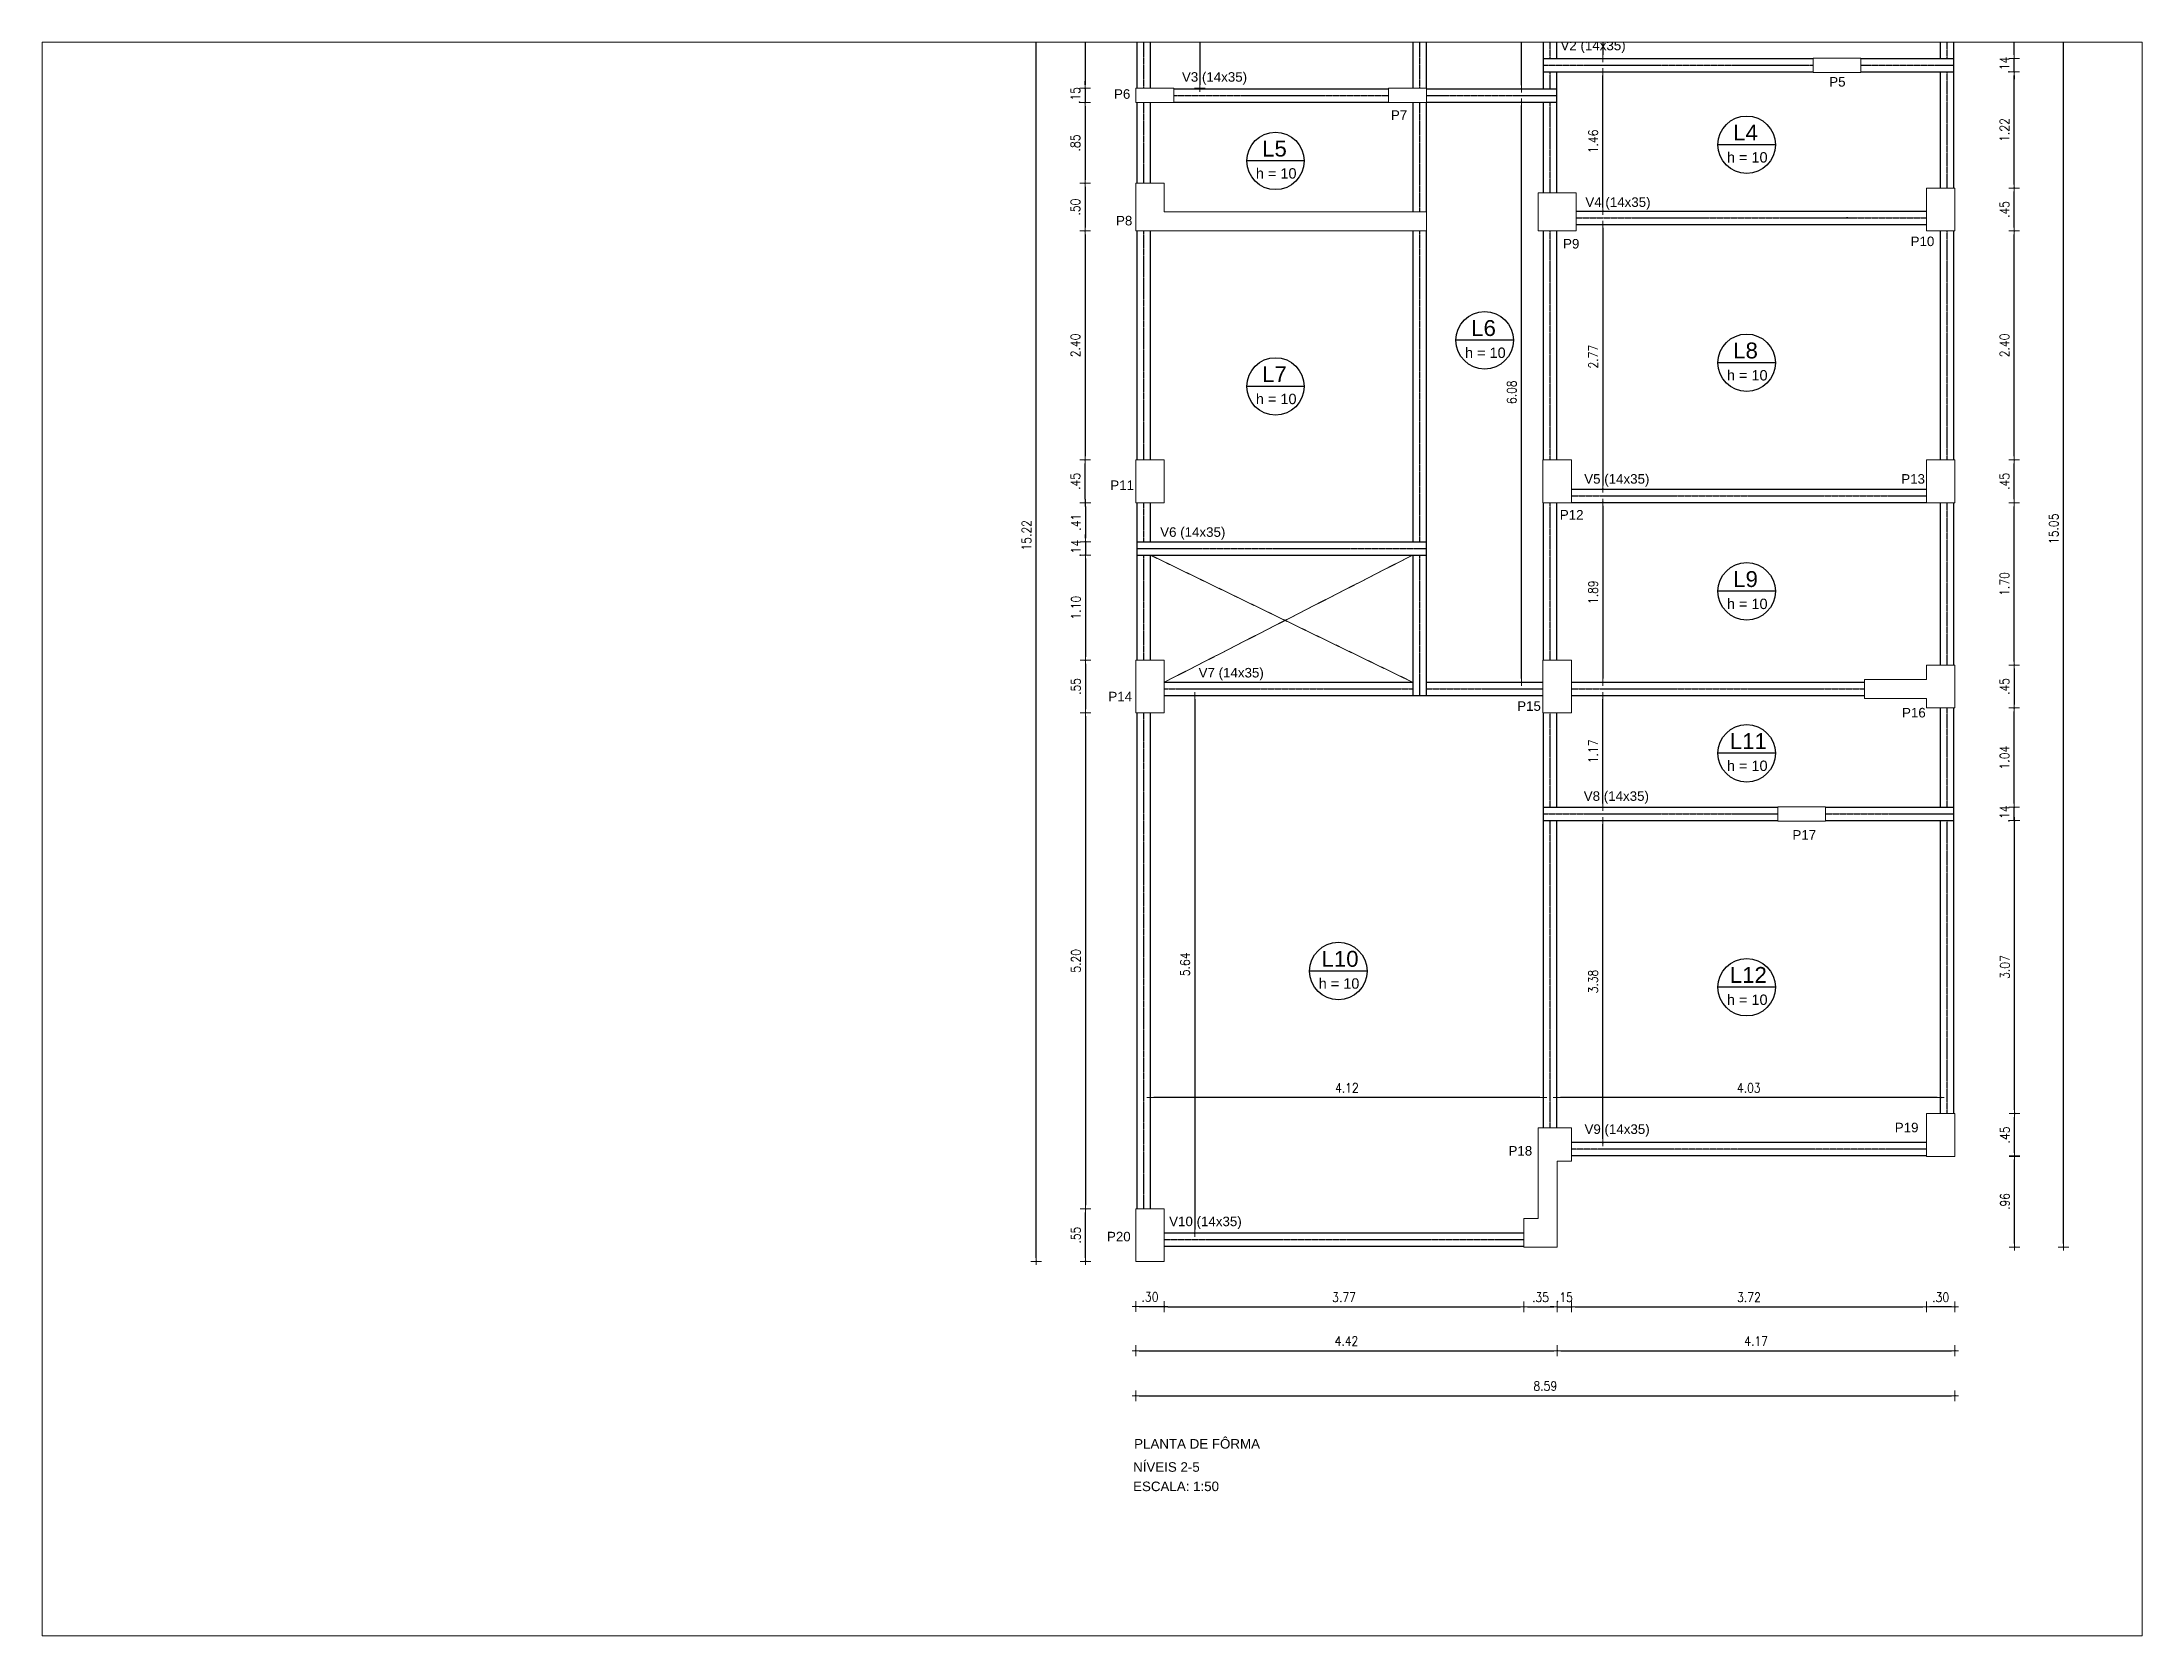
# Paper-space layout 'Layout2' of a CAD drawing. Header units: millimetres. Extents: x 26 to 231, y 20 to 176.
# The model-space entities are those that its viewports show. They can reach past a viewport. Long polylines and large blocks are cut down to what shows.
import ezdxf

# ---------------------------------------------------------------- set-up
doc = ezdxf.new("R2010")
doc.units = ezdxf.units.MM
doc.linetypes.add('HIDDEN2', pattern=[4.7625, 3.175, -1.5875])
doc.linetypes.add('IMPORT-HIDDEN2', pattern=[0.1875, 0.125, -0.0625])
for name, color, linetype, lineweight in [('Cotas', 30, 'Continuous', 5), ('Nuevo_Dibujo & Figuras_Pluma_Nº__113', 7, 'Continuous', 25), ('Nuevo_Dibujo & Figuras_Pluma_Nº__2', 7, 'Continuous', 0), ('TEXTO', 3, 'Continuous', 0)]:
    doc.layers.add(name, color=color, linetype=linetype, lineweight=lineweight)
for name, color, linetype in [('eixo', 8, 'HIDDEN2'), ('LAJE', 1, 'Continuous'), ('Pilares', 2, 'Continuous'), ('quadro', 6, 'Continuous'), ('viga', 4, 'Continuous')]:
    doc.layers.add(name, color=color, linetype=linetype)
doc.styles.get("Standard").update_dxf_attribs({"font": 'arial.ttf'})
doc.styles.add('T-COTA', font='ROMANS.SHX', dxfattribs={"width": 0.85})
doc.dimstyles.new('COTA 1-75', dxfattribs={"dimscale": 0.075, "dimtxt": 1.3, "dimasz": 0.5, "dimexe": 0.18, "dimexo": 0.0625, "dimgap": 0.7, "dimtad": 1, "dimtoh": 1, "dimzin": 4, "dimdsep": 46, "dimtxsty": 'T-COTA', "dimblk1": 'DOT', "dimblk2": 'DOT', "dimsah": 1, "dimcen": 2, "dimse1": 1, "dimse2": 1, "dimclrd": 253, "dimclre": 4, "dimclrt": 30, "dimadec": 0, "dimazin": 2, "dimtfac": 1, "dimtix": 1, "dimtmove": 2, "dimatfit": 2, "dimfxl": 1, "dimtolj": 1, "dimtzin": 0, "dimarcsym": 0})

psp = doc.layouts.new('Layout2')

msp = doc.modelspace()

# ---------------------------------------------------------------- texts
at = {"layer": 'LAJE'}
for s, height, p in [('L4', 0.1664, (3238.45, 1408.021)), ('L5', 0.1664, (3233.511, 1407.853)), ('h = 10 ', 0.1087, (3238.384, 1407.79)), ('h = 10 ', 0.1087, (3233.445, 1407.622)), ('L6', 0.1664, (3235.703, 1405.972)), ('h = 10 ', 0.1087, (3235.638, 1405.742)), ('L8', 0.1664, (3238.45, 1405.737)), ('L7', 0.1664, (3233.511, 1405.489)), ('h = 10 ', 0.1087, (3238.384, 1405.506)), ('h = 10 ', 0.1087, (3233.445, 1405.258)), ('L9', 0.1664, (3238.45, 1403.341)), ('h = 10 ', 0.1087, (3238.384, 1403.11)), ('L11', 0.1664, (3238.415, 1401.643)), ('h = 10 ', 0.1087, (3238.384, 1401.413)), ('L10', 0.1664, (3234.134, 1399.361)), ('h = 10 ', 0.1087, (3234.104, 1399.131)), ('L12', 0.1664, (3238.415, 1399.192)), ('h = 10 ', 0.1087, (3238.384, 1398.961))]:
    msp.add_text(s, height=height, dxfattribs=at).set_placement(p)
at = {"layer": 'TEXTO', "color": 3, "linetype": 'Continuous'}
for s, p in [('V2 (14x35)', (3236.639, 1408.967)), ('V3 (14x35)', (3232.67, 1408.637)), ('P6', (3231.958, 1408.458)), ('P5', (3239.457, 1408.586)), ('P7', (3234.861, 1408.237)), ('V4 (14x35)', (3236.9, 1407.325)), ('P8', (3231.979, 1407.131)), ('P9', (3236.666, 1406.889)), ('P10', (3240.31, 1406.914)), ('V5 (14x35)', (3236.888, 1404.424)), ('P13', (3240.212, 1404.424)), ('P11', (3231.919, 1404.358)), ('P12', (3236.632, 1404.048)), ('V6 (14x35)', (3232.442, 1403.867)), ('V7 (14x35)', (3232.845, 1402.393)), ('P14', (3231.899, 1402.143)), ('P15', (3236.185, 1402.043)), ('P16', (3240.22, 1401.974)), ('V8 (14x35)', (3236.883, 1401.1)), ('P17', (3239.071, 1400.693)), ('V9 (14x35)', (3236.891, 1397.609)), ('P19', (3240.144, 1397.626)), ('P18', (3236.094, 1397.382)), ('V10 (14x35)', (3232.536, 1396.642)), ('P20', (3231.884, 1396.483)), ('PLANTA DE FÔRMA', (3232.169, 1394.311)), ('NÍVEIS 2-5', (3232.158, 1394.068)), ('ESCALA: 1:50', (3232.158, 1393.865))]:
    msp.add_text(s, height=0.1, dxfattribs=at).set_placement(p)

# ---------------------------------------------------------------- blocks, each defined once
blk = doc.blocks.new('DOT')
at = {"color": 0, "linetype": 'ByBlock'}
for q in [(-1, 0), (0, 1.5), (0, -1.5), (1, 0)]:
    blk.add_line((0, 0), q, dxfattribs=at)
at = {"color": 0, "linetype": 'ByBlock', "const_width": 0.25}
blk.add_lwpolyline([(-0.125, 0, 1), (0.125, 0, 1)], format="xyb", close=True, dxfattribs=at)
blk = doc.blocks.new('*D103')
at = {"layer": 'Cotas', "color": 253, "lineweight": -2, "transparency": 16777216}
blk.add_line((3231.655, 1410.721), (3231.655, 1408.606), dxfattribs=at)
at = {"layer": 'Defpoints', "color": 0, "transparency": 16777216}
for p in [(3232.185, 1410.758), (3231.655, 1408.568), (3232.198, 1408.568)]:
    blk.add_point(p, dxfattribs=at)
at = {"layer": 'Cotas', "color": 253, "lineweight": -2, "transparency": 16777216, "xscale": 0.0375, "yscale": 0.0375, "zscale": 0.0375}
for p, rotation in [((3231.655, 1410.758), 90), ((3231.655, 1408.568), 270)]:
    blk.add_blockref('DOT', p, dxfattribs=dict(at, rotation=rotation))
at = {"layer": 'Cotas', "color": 30, "transparency": 16777216, "insert": (3231.553, 1409.663), "char_height": 0.0975, "attachment_point": 5, "rotation": 90, "style": 'T-COTA'}
blk.add_mtext('\\A1;2.19', dxfattribs=at)
blk = doc.blocks.new('_Dot')
at = {"color": 0, "linetype": 'ByBlock', "lineweight": -2}
blk.add_line((-0.5, 0), (-1, 0), dxfattribs=at)
at = {"color": 0, "linetype": 'ByBlock', "const_width": 0.5}
blk.add_lwpolyline([(-0.25, 0, 1), (0.25, 0, 1)], format="xyb", close=True, dxfattribs=at)
blk = doc.blocks.new('*D105')
at = {"layer": 'Cotas', "color": 253, "lineweight": -2, "transparency": 16777216}
blk.add_line((3232.859, 1411.288), (3232.859, 1408.606), dxfattribs=at)
at = {"layer": 'Defpoints', "color": 0, "transparency": 16777216}
for p in [(3232.585, 1411.326), (3232.585, 1408.568), (3232.859, 1408.568)]:
    blk.add_point(p, dxfattribs=at)
at = {"layer": 'Cotas', "color": 253, "lineweight": -2, "transparency": 16777216, "xscale": 0.0375, "yscale": 0.0375, "zscale": 0.0375}
for p, rotation in [((3232.859, 1411.326), 90), ((3232.859, 1408.568), 270)]:
    blk.add_blockref('DOT', p, dxfattribs=dict(at, rotation=rotation))
at = {"layer": 'Cotas', "color": 30, "transparency": 16777216, "insert": (3232.757, 1409.947), "char_height": 0.0975, "attachment_point": 5, "rotation": 90, "style": 'T-COTA'}
blk.add_mtext('\\A1;2.76', dxfattribs=at)
blk = doc.blocks.new('*D106')
at = {"layer": 'Cotas', "color": 253, "lineweight": -2, "transparency": 16777216}
blk.add_line((3232.375, 1409.109), (3235.053, 1409.109), dxfattribs=at)
at = {"layer": 'Defpoints', "color": 0, "transparency": 16777216}
for p in [(3235.09, 1409.109), (3232.338, 1408.568), (3235.09, 1408.568)]:
    blk.add_point(p, dxfattribs=at)
at = {"layer": 'Cotas', "color": 253, "lineweight": -2, "transparency": 16777216, "xscale": 0.0375, "yscale": 0.0375, "zscale": 0.0375, "rotation": 180}
blk.add_blockref('DOT', (3232.338, 1409.109), dxfattribs=at)
at = {"layer": 'Cotas', "color": 253, "lineweight": -2, "transparency": 16777216, "xscale": 0.0375, "yscale": 0.0375, "zscale": 0.0375}
blk.add_blockref('DOT', (3235.09, 1409.109), dxfattribs=at)
at = {"layer": 'Cotas', "color": 30, "transparency": 16777216, "insert": (3233.714, 1409.21), "char_height": 0.0975, "attachment_point": 5, "style": 'T-COTA'}
blk.add_mtext('\\A1;2.75', dxfattribs=at)
blk = doc.blocks.new('*D107')
at = {"layer": 'Cotas', "color": 253, "lineweight": -2, "transparency": 16777216}
for p, q in [((3231.655, 1408.606), (3231.655, 1408.643)), ((3231.655, 1408.568), (3231.655, 1408.418)), ((3231.655, 1408.381), (3231.655, 1408.343))]:
    blk.add_line(p, q, dxfattribs=at)
at = {"layer": 'Defpoints', "color": 0, "transparency": 16777216}
for p in [(3232.185, 1408.568), (3231.655, 1408.418), (3232.185, 1408.418)]:
    blk.add_point(p, dxfattribs=at)
at = {"layer": 'Cotas', "color": 253, "lineweight": -2, "transparency": 16777216, "xscale": 0.0375, "yscale": 0.0375, "zscale": 0.0375}
for p, rotation in [((3231.655, 1408.568), 270), ((3231.655, 1408.418), 90)]:
    blk.add_blockref('DOT', p, dxfattribs=dict(at, rotation=rotation))
at = {"layer": 'Cotas', "color": 30, "transparency": 16777216, "insert": (3231.553, 1408.493), "char_height": 0.0975, "attachment_point": 5, "rotation": 90, "style": 'T-COTA'}
blk.add_mtext('\\A1;.15', dxfattribs=at)
blk = doc.blocks.new('*D108')
at = {"layer": 'Cotas', "color": 253, "lineweight": -2, "transparency": 16777216}
blk.add_line((3231.655, 1408.381), (3231.655, 1407.61), dxfattribs=at)
at = {"layer": 'Defpoints', "color": 0, "transparency": 16777216}
for p in [(3232.185, 1408.418), (3231.655, 1407.573), (3232.185, 1407.573)]:
    blk.add_point(p, dxfattribs=at)
at = {"layer": 'Cotas', "color": 253, "lineweight": -2, "transparency": 16777216, "xscale": 0.0375, "yscale": 0.0375, "zscale": 0.0375}
for p, rotation in [((3231.655, 1408.418), 90), ((3231.655, 1407.573), 270)]:
    blk.add_blockref('DOT', p, dxfattribs=dict(at, rotation=rotation))
at = {"layer": 'Cotas', "color": 30, "transparency": 16777216, "insert": (3231.553, 1407.995), "char_height": 0.0975, "attachment_point": 5, "rotation": 90, "style": 'T-COTA'}
blk.add_mtext('\\A1;.85', dxfattribs=at)
blk = doc.blocks.new('*D109')
at = {"layer": 'Cotas', "color": 253, "lineweight": -2, "transparency": 16777216}
blk.add_line((3231.655, 1407.535), (3231.655, 1407.11), dxfattribs=at)
at = {"layer": 'Defpoints', "color": 0, "transparency": 16777216}
for p in [(3232.185, 1407.573), (3231.655, 1407.073), (3232.185, 1407.073)]:
    blk.add_point(p, dxfattribs=at)
at = {"layer": 'Cotas', "color": 253, "lineweight": -2, "transparency": 16777216, "xscale": 0.0375, "yscale": 0.0375, "zscale": 0.0375}
for p, rotation in [((3231.655, 1407.573), 90), ((3231.655, 1407.073), 270)]:
    blk.add_blockref('DOT', p, dxfattribs=dict(at, rotation=rotation))
at = {"layer": 'Cotas', "color": 30, "transparency": 16777216, "insert": (3231.553, 1407.323), "char_height": 0.0975, "attachment_point": 5, "rotation": 90, "style": 'T-COTA'}
blk.add_mtext('\\A1;.50', dxfattribs=at)
blk = doc.blocks.new('*D110')
at = {"layer": 'Cotas', "color": 253, "lineweight": -2, "transparency": 16777216}
blk.add_line((3231.655, 1407.035), (3231.655, 1404.711), dxfattribs=at)
at = {"layer": 'Defpoints', "color": 0, "transparency": 16777216}
for p in [(3232.19, 1407.073), (3231.655, 1404.673), (3232.19, 1404.673)]:
    blk.add_point(p, dxfattribs=at)
at = {"layer": 'Cotas', "color": 253, "lineweight": -2, "transparency": 16777216, "xscale": 0.0375, "yscale": 0.0375, "zscale": 0.0375}
for p, rotation in [((3231.655, 1407.073), 90), ((3231.655, 1404.673), 270)]:
    blk.add_blockref('DOT', p, dxfattribs=dict(at, rotation=rotation))
at = {"layer": 'Cotas', "color": 30, "transparency": 16777216, "insert": (3231.553, 1405.873), "char_height": 0.0975, "attachment_point": 5, "rotation": 90, "style": 'T-COTA'}
blk.add_mtext('\\A1;2.40', dxfattribs=at)
blk = doc.blocks.new('*D111')
at = {"layer": 'Cotas', "color": 253, "lineweight": -2, "transparency": 16777216}
blk.add_line((3231.655, 1404.261), (3231.655, 1404.636), dxfattribs=at)
at = {"layer": 'Defpoints', "color": 0, "transparency": 16777216}
for p in [(3231.655, 1404.673), (3232.185, 1404.673), (3232.185, 1404.223)]:
    blk.add_point(p, dxfattribs=at)
at = {"layer": 'Cotas', "color": 253, "lineweight": -2, "transparency": 16777216, "xscale": 0.0375, "yscale": 0.0375, "zscale": 0.0375}
for p, rotation in [((3231.655, 1404.673), 90), ((3231.655, 1404.223), 270)]:
    blk.add_blockref('DOT', p, dxfattribs=dict(at, rotation=rotation))
at = {"layer": 'Cotas', "color": 30, "transparency": 16777216, "insert": (3231.553, 1404.448), "char_height": 0.0975, "attachment_point": 5, "rotation": 90, "style": 'T-COTA'}
blk.add_mtext('\\A1;.45', dxfattribs=at)
blk = doc.blocks.new('*D112')
at = {"layer": 'Cotas', "color": 253, "lineweight": -2, "transparency": 16777216}
blk.add_line((3231.659, 1404.186), (3231.659, 1403.854), dxfattribs=at)
at = {"layer": 'Defpoints', "color": 0, "transparency": 16777216}
for p in [(3232.185, 1404.223), (3231.659, 1403.816), (3232.198, 1403.816)]:
    blk.add_point(p, dxfattribs=at)
at = {"layer": 'Cotas', "color": 253, "lineweight": -2, "transparency": 16777216, "xscale": 0.0375, "yscale": 0.0375, "zscale": 0.0375}
for p, rotation in [((3231.659, 1404.223), 90), ((3231.659, 1403.816), 270)]:
    blk.add_blockref('DOT', p, dxfattribs=dict(at, rotation=rotation))
at = {"layer": 'Cotas', "color": 30, "transparency": 16777216, "insert": (3231.558, 1404.02), "char_height": 0.0975, "attachment_point": 5, "rotation": 90, "style": 'T-COTA'}
blk.add_mtext('\\A1;.41', dxfattribs=at)
blk = doc.blocks.new('*D113')
at = {"layer": 'Cotas', "color": 253, "lineweight": -2, "transparency": 16777216}
for p, q in [((3231.659, 1403.854), (3231.659, 1403.891)), ((3231.659, 1403.816), (3231.659, 1403.676)), ((3231.659, 1403.639), (3231.659, 1403.601))]:
    blk.add_line(p, q, dxfattribs=at)
at = {"layer": 'Defpoints', "color": 0, "transparency": 16777216}
for p in [(3231.659, 1403.676), (3232.198, 1403.816), (3232.198, 1403.676)]:
    blk.add_point(p, dxfattribs=at)
at = {"layer": 'Cotas', "color": 253, "lineweight": -2, "transparency": 16777216, "xscale": 0.0375, "yscale": 0.0375, "zscale": 0.0375}
for p, rotation in [((3231.659, 1403.816), 270), ((3231.659, 1403.676), 90)]:
    blk.add_blockref('DOT', p, dxfattribs=dict(at, rotation=rotation))
at = {"layer": 'Cotas', "color": 30, "transparency": 16777216, "insert": (3231.558, 1403.746), "char_height": 0.0975, "attachment_point": 5, "rotation": 90, "style": 'T-COTA'}
blk.add_mtext('\\A1;.14', dxfattribs=at)
blk = doc.blocks.new('*D114')
at = {"layer": 'Cotas', "color": 253, "lineweight": -2, "transparency": 16777216}
blk.add_line((3231.659, 1403.639), (3231.659, 1402.611), dxfattribs=at)
at = {"layer": 'Defpoints', "color": 0, "transparency": 16777216}
for p in [(3232.198, 1403.676), (3231.659, 1402.573), (3232.185, 1402.573)]:
    blk.add_point(p, dxfattribs=at)
at = {"layer": 'Cotas', "color": 253, "lineweight": -2, "transparency": 16777216, "xscale": 0.0375, "yscale": 0.0375, "zscale": 0.0375}
for p, rotation in [((3231.659, 1403.676), 90), ((3231.659, 1402.573), 270)]:
    blk.add_blockref('DOT', p, dxfattribs=dict(at, rotation=rotation))
at = {"layer": 'Cotas', "color": 30, "transparency": 16777216, "insert": (3231.558, 1403.125), "char_height": 0.0975, "attachment_point": 5, "rotation": 90, "style": 'T-COTA'}
blk.add_mtext('\\A1;1.10', dxfattribs=at)
blk = doc.blocks.new('*D115')
at = {"layer": 'Cotas', "color": 253, "lineweight": -2, "transparency": 16777216}
blk.add_line((3231.659, 1402.536), (3231.659, 1402.061), dxfattribs=at)
at = {"layer": 'Defpoints', "color": 0, "transparency": 16777216}
for p in [(3232.19, 1402.573), (3231.659, 1402.023), (3232.19, 1402.023)]:
    blk.add_point(p, dxfattribs=at)
at = {"layer": 'Cotas', "color": 253, "lineweight": -2, "transparency": 16777216, "xscale": 0.0375, "yscale": 0.0375, "zscale": 0.0375}
for p, rotation in [((3231.659, 1402.573), 90), ((3231.659, 1402.023), 270)]:
    blk.add_blockref('DOT', p, dxfattribs=dict(at, rotation=rotation))
at = {"layer": 'Cotas', "color": 30, "transparency": 16777216, "insert": (3231.558, 1402.298), "char_height": 0.0975, "attachment_point": 5, "rotation": 90, "style": 'T-COTA'}
blk.add_mtext('\\A1;.55', dxfattribs=at)
blk = doc.blocks.new('*D116')
at = {"layer": 'Cotas', "color": 253, "lineweight": -2, "transparency": 16777216}
blk.add_line((3231.659, 1401.986), (3231.659, 1396.861), dxfattribs=at)
at = {"layer": 'Defpoints', "color": 0, "transparency": 16777216}
for p in [(3232.185, 1402.023), (3231.659, 1396.823), (3232.185, 1396.823)]:
    blk.add_point(p, dxfattribs=at)
at = {"layer": 'Cotas', "color": 253, "lineweight": -2, "transparency": 16777216, "xscale": 0.0375, "yscale": 0.0375, "zscale": 0.0375}
for p, rotation in [((3231.659, 1402.023), 90), ((3231.659, 1396.823), 270)]:
    blk.add_blockref('DOT', p, dxfattribs=dict(at, rotation=rotation))
at = {"layer": 'Cotas', "color": 30, "transparency": 16777216, "insert": (3231.558, 1399.423), "char_height": 0.0975, "attachment_point": 5, "rotation": 90, "style": 'T-COTA'}
blk.add_mtext('\\A1;5.20', dxfattribs=at)
blk = doc.blocks.new('*D117')
at = {"layer": 'Cotas', "color": 253, "lineweight": -2, "transparency": 16777216}
blk.add_line((3231.659, 1396.311), (3231.659, 1396.786), dxfattribs=at)
at = {"layer": 'Defpoints', "color": 0, "transparency": 16777216}
for p in [(3231.659, 1396.823), (3232.185, 1396.823), (3232.185, 1396.273)]:
    blk.add_point(p, dxfattribs=at)
at = {"layer": 'Cotas', "color": 253, "lineweight": -2, "transparency": 16777216, "xscale": 0.0375, "yscale": 0.0375, "zscale": 0.0375}
for p, rotation in [((3231.659, 1396.823), 90), ((3231.659, 1396.273), 270)]:
    blk.add_blockref('DOT', p, dxfattribs=dict(at, rotation=rotation))
at = {"layer": 'Cotas', "color": 30, "transparency": 16777216, "insert": (3231.558, 1396.548), "char_height": 0.0975, "attachment_point": 5, "rotation": 90, "style": 'T-COTA'}
blk.add_mtext('\\A1;.55', dxfattribs=at)
blk = doc.blocks.new('*D118')
at = {"layer": 'Cotas', "color": 253, "lineweight": -2, "transparency": 16777216}
blk.add_line((3231.142, 1396.311), (3231.142, 1411.456), dxfattribs=at)
at = {"layer": 'Defpoints', "color": 0, "transparency": 16777216}
for p in [(3231.142, 1411.493), (3232.185, 1411.493), (3232.185, 1396.273)]:
    blk.add_point(p, dxfattribs=at)
at = {"layer": 'Cotas', "color": 253, "lineweight": -2, "transparency": 16777216, "xscale": 0.0375, "yscale": 0.0375, "zscale": 0.0375}
for p, rotation in [((3231.142, 1411.493), 90), ((3231.142, 1396.273), 270)]:
    blk.add_blockref('DOT', p, dxfattribs=dict(at, rotation=rotation))
at = {"layer": 'Cotas', "color": 30, "transparency": 16777216, "insert": (3231.04, 1403.883), "char_height": 0.0975, "attachment_point": 5, "rotation": 90, "style": 'T-COTA'}
blk.add_mtext('\\A1;15.22', dxfattribs=at)
blk = doc.blocks.new('*D119')
at = {"layer": 'Cotas', "color": 253, "lineweight": -2, "transparency": 16777216}
blk.add_line((3232.223, 1395.8), (3232.448, 1395.8), dxfattribs=at)
at = {"layer": 'Defpoints', "color": 0, "transparency": 16777216}
for p in [(3232.185, 1396.273), (3232.485, 1396.273), (3232.485, 1395.8)]:
    blk.add_point(p, dxfattribs=at)
at = {"layer": 'Cotas', "color": 253, "lineweight": -2, "transparency": 16777216, "xscale": 0.0375, "yscale": 0.0375, "zscale": 0.0375, "rotation": 180}
blk.add_blockref('DOT', (3232.185, 1395.8), dxfattribs=at)
at = {"layer": 'Cotas', "color": 253, "lineweight": -2, "transparency": 16777216, "xscale": 0.0375, "yscale": 0.0375, "zscale": 0.0375}
blk.add_blockref('DOT', (3232.485, 1395.8), dxfattribs=at)
at = {"layer": 'Cotas', "color": 30, "transparency": 16777216, "insert": (3232.335, 1395.901), "char_height": 0.0975, "attachment_point": 5, "style": 'T-COTA'}
blk.add_mtext('\\A1;.30', dxfattribs=at)
blk = doc.blocks.new('*D120')
at = {"layer": 'Cotas', "color": 253, "lineweight": -2, "transparency": 16777216}
blk.add_line((3232.523, 1395.796), (3236.218, 1395.796), dxfattribs=at)
at = {"layer": 'Defpoints', "color": 0, "transparency": 16777216}
for p in [(3232.485, 1396.428), (3236.255, 1396.428), (3236.255, 1395.796)]:
    blk.add_point(p, dxfattribs=at)
at = {"layer": 'Cotas', "color": 253, "lineweight": -2, "transparency": 16777216, "xscale": 0.0375, "yscale": 0.0375, "zscale": 0.0375, "rotation": 180}
blk.add_blockref('DOT', (3232.485, 1395.796), dxfattribs=at)
at = {"layer": 'Cotas', "color": 253, "lineweight": -2, "transparency": 16777216, "xscale": 0.0375, "yscale": 0.0375, "zscale": 0.0375}
blk.add_blockref('DOT', (3236.255, 1395.796), dxfattribs=at)
at = {"layer": 'Cotas', "color": 30, "transparency": 16777216, "insert": (3234.37, 1395.897), "char_height": 0.0975, "attachment_point": 5, "style": 'T-COTA'}
blk.add_mtext('\\A1;3.77', dxfattribs=at)
blk = doc.blocks.new('*D121')
at = {"layer": 'Cotas', "color": 253, "lineweight": -2, "transparency": 16777216}
blk.add_line((3236.293, 1395.796), (3236.568, 1395.796), dxfattribs=at)
at = {"layer": 'Defpoints', "color": 0, "transparency": 16777216}
for p in [(3236.255, 1396.428), (3236.605, 1396.423), (3236.605, 1395.796)]:
    blk.add_point(p, dxfattribs=at)
at = {"layer": 'Cotas', "color": 253, "lineweight": -2, "transparency": 16777216, "xscale": 0.0375, "yscale": 0.0375, "zscale": 0.0375, "rotation": 180}
blk.add_blockref('DOT', (3236.255, 1395.796), dxfattribs=at)
at = {"layer": 'Cotas', "color": 253, "lineweight": -2, "transparency": 16777216, "xscale": 0.0375, "yscale": 0.0375, "zscale": 0.0375}
blk.add_blockref('DOT', (3236.605, 1395.796), dxfattribs=at)
at = {"layer": 'Cotas', "color": 30, "transparency": 16777216, "insert": (3236.43, 1395.897), "char_height": 0.0975, "attachment_point": 5, "style": 'T-COTA'}
blk.add_mtext('\\A1;.35', dxfattribs=at)
blk = doc.blocks.new('*D122')
at = {"layer": 'Cotas', "color": 253, "lineweight": -2, "transparency": 16777216}
blk.add_line((3232.223, 1395.337), (3236.568, 1395.337), dxfattribs=at)
at = {"layer": 'Defpoints', "color": 0, "transparency": 16777216}
for p in [(3236.605, 1396.423), (3232.185, 1396.273), (3236.605, 1395.337)]:
    blk.add_point(p, dxfattribs=at)
at = {"layer": 'Cotas', "color": 253, "lineweight": -2, "transparency": 16777216, "xscale": 0.0375, "yscale": 0.0375, "zscale": 0.0375, "rotation": 180}
blk.add_blockref('DOT', (3232.185, 1395.337), dxfattribs=at)
at = {"layer": 'Cotas', "color": 253, "lineweight": -2, "transparency": 16777216, "xscale": 0.0375, "yscale": 0.0375, "zscale": 0.0375}
blk.add_blockref('DOT', (3236.605, 1395.337), dxfattribs=at)
at = {"layer": 'Cotas', "color": 30, "transparency": 16777216, "insert": (3234.395, 1395.438), "char_height": 0.0975, "attachment_point": 5, "style": 'T-COTA'}
blk.add_mtext('\\A1;4.42', dxfattribs=at)
blk = doc.blocks.new('*D123')
at = {"layer": 'Cotas', "color": 253, "lineweight": -2, "transparency": 16777216}
for p, q in [((3236.568, 1395.796), (3236.53, 1395.796)), ((3236.605, 1395.796), (3236.755, 1395.796)), ((3236.793, 1395.796), (3236.83, 1395.796))]:
    blk.add_line(p, q, dxfattribs=at)
at = {"layer": 'Defpoints', "color": 0, "transparency": 16777216}
for p in [(3236.605, 1397.323), (3236.755, 1397.323), (3236.755, 1395.796)]:
    blk.add_point(p, dxfattribs=at)
at = {"layer": 'Cotas', "color": 253, "lineweight": -2, "transparency": 16777216, "xscale": 0.0375, "yscale": 0.0375, "zscale": 0.0375}
blk.add_blockref('DOT', (3236.605, 1395.796), dxfattribs=at)
at = {"layer": 'Cotas', "color": 253, "lineweight": -2, "transparency": 16777216, "xscale": 0.0375, "yscale": 0.0375, "zscale": 0.0375, "rotation": 180}
blk.add_blockref('DOT', (3236.755, 1395.796), dxfattribs=at)
at = {"layer": 'Cotas', "color": 30, "transparency": 16777216, "insert": (3236.68, 1395.897), "char_height": 0.0975, "attachment_point": 5, "style": 'T-COTA'}
blk.add_mtext('\\A1;.15', dxfattribs=at)
blk = doc.blocks.new('*D124')
at = {"layer": 'Cotas', "color": 253, "lineweight": -2, "transparency": 16777216}
blk.add_line((3236.793, 1395.796), (3240.438, 1395.796), dxfattribs=at)
at = {"layer": 'Defpoints', "color": 0, "transparency": 16777216}
for p in [(3236.755, 1397.378), (3240.475, 1397.373), (3240.475, 1395.796)]:
    blk.add_point(p, dxfattribs=at)
at = {"layer": 'Cotas', "color": 253, "lineweight": -2, "transparency": 16777216, "xscale": 0.0375, "yscale": 0.0375, "zscale": 0.0375, "rotation": 180}
blk.add_blockref('DOT', (3236.755, 1395.796), dxfattribs=at)
at = {"layer": 'Cotas', "color": 253, "lineweight": -2, "transparency": 16777216, "xscale": 0.0375, "yscale": 0.0375, "zscale": 0.0375}
blk.add_blockref('DOT', (3240.475, 1395.796), dxfattribs=at)
at = {"layer": 'Cotas', "color": 30, "transparency": 16777216, "insert": (3238.615, 1395.897), "char_height": 0.0975, "attachment_point": 5, "style": 'T-COTA'}
blk.add_mtext('\\A1;3.72', dxfattribs=at)
blk = doc.blocks.new('*D125')
at = {"layer": 'Cotas', "color": 253, "lineweight": -2, "transparency": 16777216}
blk.add_line((3240.738, 1395.796), (3240.513, 1395.796), dxfattribs=at)
at = {"layer": 'Defpoints', "color": 0, "transparency": 16777216}
for p in [(3240.475, 1397.378), (3240.775, 1397.373), (3240.475, 1395.796)]:
    blk.add_point(p, dxfattribs=at)
at = {"layer": 'Cotas', "color": 253, "lineweight": -2, "transparency": 16777216, "xscale": 0.0375, "yscale": 0.0375, "zscale": 0.0375, "rotation": 180}
blk.add_blockref('DOT', (3240.475, 1395.796), dxfattribs=at)
at = {"layer": 'Cotas', "color": 253, "lineweight": -2, "transparency": 16777216, "xscale": 0.0375, "yscale": 0.0375, "zscale": 0.0375}
blk.add_blockref('DOT', (3240.775, 1395.796), dxfattribs=at)
at = {"layer": 'Cotas', "color": 30, "transparency": 16777216, "insert": (3240.625, 1395.897), "char_height": 0.0975, "attachment_point": 5, "style": 'T-COTA'}
blk.add_mtext('\\A1;.30', dxfattribs=at)
blk = doc.blocks.new('*D126')
at = {"layer": 'Cotas', "color": 253, "lineweight": -2, "transparency": 16777216}
blk.add_line((3236.643, 1395.337), (3240.738, 1395.337), dxfattribs=at)
at = {"layer": 'Defpoints', "color": 0, "transparency": 16777216}
for p in [(3236.605, 1397.323), (3240.775, 1397.373), (3240.775, 1395.337)]:
    blk.add_point(p, dxfattribs=at)
at = {"layer": 'Cotas', "color": 253, "lineweight": -2, "transparency": 16777216, "xscale": 0.0375, "yscale": 0.0375, "zscale": 0.0375, "rotation": 180}
blk.add_blockref('DOT', (3236.605, 1395.337), dxfattribs=at)
at = {"layer": 'Cotas', "color": 253, "lineweight": -2, "transparency": 16777216, "xscale": 0.0375, "yscale": 0.0375, "zscale": 0.0375}
blk.add_blockref('DOT', (3240.775, 1395.337), dxfattribs=at)
at = {"layer": 'Cotas', "color": 30, "transparency": 16777216, "insert": (3238.69, 1395.438), "char_height": 0.0975, "attachment_point": 5, "style": 'T-COTA'}
blk.add_mtext('\\A1;4.17', dxfattribs=at)
blk = doc.blocks.new('*D127')
at = {"layer": 'Cotas', "color": 253, "lineweight": -2, "transparency": 16777216}
blk.add_line((3232.223, 1394.865), (3240.738, 1394.865), dxfattribs=at)
at = {"layer": 'Defpoints', "color": 0, "transparency": 16777216}
for p in [(3240.775, 1397.373), (3232.185, 1396.273), (3240.775, 1394.865)]:
    blk.add_point(p, dxfattribs=at)
at = {"layer": 'Cotas', "color": 253, "lineweight": -2, "transparency": 16777216, "xscale": 0.0375, "yscale": 0.0375, "zscale": 0.0375, "rotation": 180}
blk.add_blockref('DOT', (3232.185, 1394.865), dxfattribs=at)
at = {"layer": 'Cotas', "color": 253, "lineweight": -2, "transparency": 16777216, "xscale": 0.0375, "yscale": 0.0375, "zscale": 0.0375}
blk.add_blockref('DOT', (3240.775, 1394.865), dxfattribs=at)
at = {"layer": 'Cotas', "color": 30, "transparency": 16777216, "insert": (3236.48, 1394.967), "char_height": 0.0975, "attachment_point": 5, "style": 'T-COTA'}
blk.add_mtext('\\A1;8.59', dxfattribs=at)
blk = doc.blocks.new('*D128')
at = {"layer": 'Cotas', "color": 253, "lineweight": -2, "transparency": 16777216}
blk.add_line((3241.4, 1396.461), (3241.4, 1397.341), dxfattribs=at)
at = {"layer": 'Defpoints', "color": 0, "transparency": 16777216}
for p in [(3236.755, 1397.378), (3241.4, 1397.378), (3236.605, 1396.423)]:
    blk.add_point(p, dxfattribs=at)
at = {"layer": 'Cotas', "color": 253, "lineweight": -2, "transparency": 16777216, "xscale": 0.0375, "yscale": 0.0375, "zscale": 0.0375}
for p, rotation in [((3241.4, 1397.378), 90), ((3241.4, 1396.423), 270)]:
    blk.add_blockref('DOT', p, dxfattribs=dict(at, rotation=rotation))
at = {"layer": 'Cotas', "color": 30, "transparency": 16777216, "insert": (3241.299, 1396.901), "char_height": 0.0975, "attachment_point": 5, "rotation": 90, "style": 'T-COTA'}
blk.add_mtext('\\A1;.96', dxfattribs=at)
blk = doc.blocks.new('*D129')
at = {"layer": 'Cotas', "color": 253, "lineweight": -2, "transparency": 16777216}
blk.add_line((3241.4, 1397.411), (3241.4, 1397.786), dxfattribs=at)
at = {"layer": 'Defpoints', "color": 0, "transparency": 16777216}
for p in [(3240.763, 1397.823), (3241.4, 1397.823), (3240.775, 1397.373)]:
    blk.add_point(p, dxfattribs=at)
at = {"layer": 'Cotas', "color": 253, "lineweight": -2, "transparency": 16777216, "xscale": 0.0375, "yscale": 0.0375, "zscale": 0.0375}
for p, rotation in [((3241.4, 1397.823), 90), ((3241.4, 1397.373), 270)]:
    blk.add_blockref('DOT', p, dxfattribs=dict(at, rotation=rotation))
at = {"layer": 'Cotas', "color": 30, "transparency": 16777216, "insert": (3241.299, 1397.598), "char_height": 0.0975, "attachment_point": 5, "rotation": 90, "style": 'T-COTA'}
blk.add_mtext('\\A1;.45', dxfattribs=at)
blk = doc.blocks.new('*D130')
at = {"layer": 'Cotas', "color": 253, "lineweight": -2, "transparency": 16777216}
blk.add_line((3241.4, 1397.861), (3241.4, 1400.856), dxfattribs=at)
at = {"layer": 'Defpoints', "color": 0, "transparency": 16777216}
for p in [(3240.623, 1400.893), (3241.4, 1400.893), (3240.775, 1397.823)]:
    blk.add_point(p, dxfattribs=at)
at = {"layer": 'Cotas', "color": 253, "lineweight": -2, "transparency": 16777216, "xscale": 0.0375, "yscale": 0.0375, "zscale": 0.0375}
for p, rotation in [((3241.4, 1400.893), 90), ((3241.4, 1397.823), 270)]:
    blk.add_blockref('DOT', p, dxfattribs=dict(at, rotation=rotation))
at = {"layer": 'Cotas', "color": 30, "transparency": 16777216, "insert": (3241.299, 1399.358), "char_height": 0.0975, "attachment_point": 5, "rotation": 90, "style": 'T-COTA'}
blk.add_mtext('\\A1;3.07', dxfattribs=at)
blk = doc.blocks.new('*D131')
at = {"layer": 'Cotas', "color": 253, "lineweight": -2, "transparency": 16777216}
for p, q in [((3241.396, 1401.071), (3241.396, 1401.108)), ((3241.396, 1400.893), (3241.396, 1401.033)), ((3241.396, 1400.856), (3241.396, 1400.818))]:
    blk.add_line(p, q, dxfattribs=at)
at = {"layer": 'Defpoints', "color": 0, "transparency": 16777216}
for p in [(3240.763, 1401.033), (3241.396, 1401.033), (3240.763, 1400.893)]:
    blk.add_point(p, dxfattribs=at)
at = {"layer": 'Cotas', "color": 253, "lineweight": -2, "transparency": 16777216, "xscale": 0.0375, "yscale": 0.0375, "zscale": 0.0375}
for p, rotation in [((3241.396, 1401.033), 270), ((3241.396, 1400.893), 90)]:
    blk.add_blockref('DOT', p, dxfattribs=dict(at, rotation=rotation))
at = {"layer": 'Cotas', "color": 30, "transparency": 16777216, "insert": (3241.295, 1400.963), "char_height": 0.0975, "attachment_point": 5, "rotation": 90, "style": 'T-COTA'}
blk.add_mtext('\\A1;.14', dxfattribs=at)
blk = doc.blocks.new('*D132')
at = {"layer": 'Cotas', "color": 253, "lineweight": -2, "transparency": 16777216}
blk.add_line((3241.396, 1401.071), (3241.396, 1402.036), dxfattribs=at)
at = {"layer": 'Defpoints', "color": 0, "transparency": 16777216}
for p in [(3240.775, 1402.073), (3241.396, 1402.073), (3240.763, 1401.033)]:
    blk.add_point(p, dxfattribs=at)
at = {"layer": 'Cotas', "color": 253, "lineweight": -2, "transparency": 16777216, "xscale": 0.0375, "yscale": 0.0375, "zscale": 0.0375}
for p, rotation in [((3241.396, 1402.073), 90), ((3241.396, 1401.033), 270)]:
    blk.add_blockref('DOT', p, dxfattribs=dict(at, rotation=rotation))
at = {"layer": 'Cotas', "color": 30, "transparency": 16777216, "insert": (3241.295, 1401.553), "char_height": 0.0975, "attachment_point": 5, "rotation": 90, "style": 'T-COTA'}
blk.add_mtext('\\A1;1.04', dxfattribs=at)
blk = doc.blocks.new('*D133')
at = {"layer": 'Cotas', "color": 253, "lineweight": -2, "transparency": 16777216}
blk.add_line((3241.396, 1402.486), (3241.396, 1402.111), dxfattribs=at)
at = {"layer": 'Defpoints', "color": 0, "transparency": 16777216}
for p in [(3240.775, 1402.523), (3240.775, 1402.073), (3241.396, 1402.073)]:
    blk.add_point(p, dxfattribs=at)
at = {"layer": 'Cotas', "color": 253, "lineweight": -2, "transparency": 16777216, "xscale": 0.0375, "yscale": 0.0375, "zscale": 0.0375}
for p, rotation in [((3241.396, 1402.523), 90), ((3241.396, 1402.073), 270)]:
    blk.add_blockref('DOT', p, dxfattribs=dict(at, rotation=rotation))
at = {"layer": 'Cotas', "color": 30, "transparency": 16777216, "insert": (3241.294, 1402.298), "char_height": 0.0975, "attachment_point": 5, "rotation": 90, "style": 'T-COTA'}
blk.add_mtext('\\A1;.45', dxfattribs=at)
blk = doc.blocks.new('*D134')
at = {"layer": 'Cotas', "color": 253, "lineweight": -2, "transparency": 16777216}
blk.add_line((3241.396, 1402.561), (3241.396, 1404.186), dxfattribs=at)
at = {"layer": 'Defpoints', "color": 0, "transparency": 16777216}
for p in [(3240.763, 1404.223), (3241.396, 1404.223), (3240.763, 1402.523)]:
    blk.add_point(p, dxfattribs=at)
at = {"layer": 'Cotas', "color": 253, "lineweight": -2, "transparency": 16777216, "xscale": 0.0375, "yscale": 0.0375, "zscale": 0.0375}
for p, rotation in [((3241.396, 1404.223), 90), ((3241.396, 1402.523), 270)]:
    blk.add_blockref('DOT', p, dxfattribs=dict(at, rotation=rotation))
at = {"layer": 'Cotas', "color": 30, "transparency": 16777216, "insert": (3241.294, 1403.373), "char_height": 0.0975, "attachment_point": 5, "rotation": 90, "style": 'T-COTA'}
blk.add_mtext('\\A1;1.70', dxfattribs=at)
blk = doc.blocks.new('*D135')
at = {"layer": 'Cotas', "color": 253, "lineweight": -2, "transparency": 16777216}
blk.add_line((3241.396, 1404.261), (3241.396, 1404.636), dxfattribs=at)
at = {"layer": 'Defpoints', "color": 0, "transparency": 16777216}
for p in [(3240.775, 1404.673), (3241.396, 1404.673), (3240.775, 1404.223)]:
    blk.add_point(p, dxfattribs=at)
at = {"layer": 'Cotas', "color": 253, "lineweight": -2, "transparency": 16777216, "xscale": 0.0375, "yscale": 0.0375, "zscale": 0.0375}
for p, rotation in [((3241.396, 1404.673), 90), ((3241.396, 1404.223), 270)]:
    blk.add_blockref('DOT', p, dxfattribs=dict(at, rotation=rotation))
at = {"layer": 'Cotas', "color": 30, "transparency": 16777216, "insert": (3241.294, 1404.448), "char_height": 0.0975, "attachment_point": 5, "rotation": 90, "style": 'T-COTA'}
blk.add_mtext('\\A1;.45', dxfattribs=at)
blk = doc.blocks.new('*D136')
at = {"layer": 'Cotas', "color": 253, "lineweight": -2, "transparency": 16777216}
blk.add_line((3241.396, 1404.711), (3241.396, 1407.035), dxfattribs=at)
at = {"layer": 'Defpoints', "color": 0, "transparency": 16777216}
for p in [(3240.775, 1407.073), (3241.396, 1407.073), (3240.693, 1404.673)]:
    blk.add_point(p, dxfattribs=at)
at = {"layer": 'Cotas', "color": 253, "lineweight": -2, "transparency": 16777216, "xscale": 0.0375, "yscale": 0.0375, "zscale": 0.0375}
for p, rotation in [((3241.396, 1407.073), 90), ((3241.396, 1404.673), 270)]:
    blk.add_blockref('DOT', p, dxfattribs=dict(at, rotation=rotation))
at = {"layer": 'Cotas', "color": 30, "transparency": 16777216, "insert": (3241.294, 1405.873), "char_height": 0.0975, "attachment_point": 5, "rotation": 90, "style": 'T-COTA'}
blk.add_mtext('\\A1;2.40', dxfattribs=at)
blk = doc.blocks.new('*D137')
at = {"layer": 'Cotas', "color": 253, "lineweight": -2, "transparency": 16777216}
blk.add_line((3241.396, 1407.11), (3241.396, 1407.485), dxfattribs=at)
at = {"layer": 'Defpoints', "color": 0, "transparency": 16777216}
for p in [(3240.763, 1407.523), (3241.396, 1407.523), (3240.775, 1407.073)]:
    blk.add_point(p, dxfattribs=at)
at = {"layer": 'Cotas', "color": 253, "lineweight": -2, "transparency": 16777216, "xscale": 0.0375, "yscale": 0.0375, "zscale": 0.0375}
for p, rotation in [((3241.396, 1407.523), 90), ((3241.396, 1407.073), 270)]:
    blk.add_blockref('DOT', p, dxfattribs=dict(at, rotation=rotation))
at = {"layer": 'Cotas', "color": 30, "transparency": 16777216, "insert": (3241.294, 1407.298), "char_height": 0.0975, "attachment_point": 5, "rotation": 90, "style": 'T-COTA'}
blk.add_mtext('\\A1;.45', dxfattribs=at)
blk = doc.blocks.new('*D138')
at = {"layer": 'Cotas', "color": 253, "lineweight": -2, "transparency": 16777216}
blk.add_line((3241.396, 1407.56), (3241.396, 1408.703), dxfattribs=at)
at = {"layer": 'Defpoints', "color": 0, "transparency": 16777216}
for p in [(3240.763, 1408.74), (3241.396, 1408.74), (3240.763, 1407.523)]:
    blk.add_point(p, dxfattribs=at)
at = {"layer": 'Cotas', "color": 253, "lineweight": -2, "transparency": 16777216, "xscale": 0.0375, "yscale": 0.0375, "zscale": 0.0375}
for p, rotation in [((3241.396, 1408.74), 90), ((3241.396, 1407.523), 270)]:
    blk.add_blockref('DOT', p, dxfattribs=dict(at, rotation=rotation))
at = {"layer": 'Cotas', "color": 30, "transparency": 16777216, "insert": (3241.294, 1408.131), "char_height": 0.0975, "attachment_point": 5, "rotation": 90, "style": 'T-COTA'}
blk.add_mtext('\\A1;1.22', dxfattribs=at)
blk = doc.blocks.new('*D139')
at = {"layer": 'Cotas', "color": 253, "lineweight": -2, "transparency": 16777216}
for p, q in [((3241.396, 1408.918), (3241.396, 1408.955)), ((3241.396, 1408.74), (3241.396, 1408.88)), ((3241.396, 1408.703), (3241.396, 1408.665))]:
    blk.add_line(p, q, dxfattribs=at)
at = {"layer": 'Defpoints', "color": 0, "transparency": 16777216}
for p in [(3240.763, 1408.88), (3240.763, 1408.74), (3241.396, 1408.88)]:
    blk.add_point(p, dxfattribs=at)
at = {"layer": 'Cotas', "color": 253, "lineweight": -2, "transparency": 16777216, "xscale": 0.0375, "yscale": 0.0375, "zscale": 0.0375}
for p, rotation in [((3241.396, 1408.88), 270), ((3241.396, 1408.74), 90)]:
    blk.add_blockref('DOT', p, dxfattribs=dict(at, rotation=rotation))
at = {"layer": 'Cotas', "color": 30, "transparency": 16777216, "insert": (3241.294, 1408.81), "char_height": 0.0975, "attachment_point": 5, "rotation": 90, "style": 'T-COTA'}
blk.add_mtext('\\A1;.14', dxfattribs=at)
blk = doc.blocks.new('*D140')
at = {"layer": 'Cotas', "color": 253, "lineweight": -2, "transparency": 16777216}
blk.add_line((3241.396, 1408.918), (3241.396, 1410.721), dxfattribs=at)
at = {"layer": 'Defpoints', "color": 0, "transparency": 16777216}
for p in [(3240.763, 1410.758), (3241.396, 1410.758), (3240.763, 1408.88)]:
    blk.add_point(p, dxfattribs=at)
at = {"layer": 'Cotas', "color": 253, "lineweight": -2, "transparency": 16777216, "xscale": 0.0375, "yscale": 0.0375, "zscale": 0.0375}
for p, rotation in [((3241.396, 1410.758), 90), ((3241.396, 1408.88), 270)]:
    blk.add_blockref('DOT', p, dxfattribs=dict(at, rotation=rotation))
at = {"layer": 'Cotas', "color": 30, "transparency": 16777216, "insert": (3241.294, 1409.819), "char_height": 0.0975, "attachment_point": 5, "rotation": 90, "style": 'T-COTA'}
blk.add_mtext('\\A1;1.88', dxfattribs=at)
blk = doc.blocks.new('*D142')
at = {"layer": 'Cotas', "color": 253, "lineweight": -2, "transparency": 16777216}
blk.add_line((3241.912, 1396.461), (3241.912, 1411.441), dxfattribs=at)
at = {"layer": 'Defpoints', "color": 0, "transparency": 16777216}
for p in [(3240.775, 1411.478), (3241.912, 1411.478), (3236.605, 1396.423)]:
    blk.add_point(p, dxfattribs=at)
at = {"layer": 'Cotas', "color": 253, "lineweight": -2, "transparency": 16777216, "xscale": 0.0375, "yscale": 0.0375, "zscale": 0.0375}
for p, rotation in [((3241.912, 1411.478), 90), ((3241.912, 1396.423), 270)]:
    blk.add_blockref('DOT', p, dxfattribs=dict(at, rotation=rotation))
at = {"layer": 'Cotas', "color": 30, "transparency": 16777216, "insert": (3241.811, 1403.951), "char_height": 0.0975, "attachment_point": 5, "rotation": 90, "style": 'T-COTA'}
blk.add_mtext('\\A1;15.05', dxfattribs=at)
blk = doc.blocks.new('*D144')
at = {"layer": 'Cotas', "color": 253, "lineweight": -2, "transparency": 16777216}
blk.add_line((3239.826, 1409.109), (3240.585, 1409.109), dxfattribs=at)
at = {"layer": 'Defpoints', "color": 0, "transparency": 16777216}
for p in [(3240.623, 1409.109), (3239.788, 1408.88), (3240.623, 1408.88)]:
    blk.add_point(p, dxfattribs=at)
at = {"layer": 'Cotas', "color": 253, "lineweight": -2, "transparency": 16777216, "xscale": 0.0375, "yscale": 0.0375, "zscale": 0.0375, "rotation": 180}
blk.add_blockref('DOT', (3239.788, 1409.109), dxfattribs=at)
at = {"layer": 'Cotas', "color": 253, "lineweight": -2, "transparency": 16777216, "xscale": 0.0375, "yscale": 0.0375, "zscale": 0.0375}
blk.add_blockref('DOT', (3240.623, 1409.109), dxfattribs=at)
at = {"layer": 'Cotas', "color": 30, "transparency": 16777216, "insert": (3240.206, 1409.21), "char_height": 0.0975, "attachment_point": 5, "style": 'T-COTA'}
blk.add_mtext('\\A1;.83', dxfattribs=at)
blk = doc.blocks.new('*D145')
at = {"layer": 'Cotas', "color": 253, "lineweight": -2, "transparency": 16777216}
blk.add_line((3239.751, 1409.109), (3239.326, 1409.109), dxfattribs=at)
at = {"layer": 'Defpoints', "color": 0, "transparency": 16777216}
for p in [(3239.288, 1409.109), (3239.288, 1408.885), (3239.788, 1408.885)]:
    blk.add_point(p, dxfattribs=at)
at = {"layer": 'Cotas', "color": 253, "lineweight": -2, "transparency": 16777216, "xscale": 0.0375, "yscale": 0.0375, "zscale": 0.0375, "rotation": 180}
blk.add_blockref('DOT', (3239.288, 1409.109), dxfattribs=at)
at = {"layer": 'Cotas', "color": 253, "lineweight": -2, "transparency": 16777216, "xscale": 0.0375, "yscale": 0.0375, "zscale": 0.0375}
blk.add_blockref('DOT', (3239.788, 1409.109), dxfattribs=at)
at = {"layer": 'Cotas', "color": 30, "transparency": 16777216, "insert": (3239.538, 1409.21), "char_height": 0.0975, "attachment_point": 5, "style": 'T-COTA'}
blk.add_mtext('\\A1;.50', dxfattribs=at)
blk = doc.blocks.new('*D146')
at = {"layer": 'Cotas', "color": 253, "lineweight": -2, "transparency": 16777216}
blk.add_line((3239.251, 1409.109), (3236.638, 1409.109), dxfattribs=at)
at = {"layer": 'Defpoints', "color": 0, "transparency": 16777216}
for p in [(3236.6, 1409.109), (3236.6, 1408.88), (3239.288, 1408.885)]:
    blk.add_point(p, dxfattribs=at)
at = {"layer": 'Cotas', "color": 253, "lineweight": -2, "transparency": 16777216, "xscale": 0.0375, "yscale": 0.0375, "zscale": 0.0375, "rotation": 180}
blk.add_blockref('DOT', (3236.6, 1409.109), dxfattribs=at)
at = {"layer": 'Cotas', "color": 253, "lineweight": -2, "transparency": 16777216, "xscale": 0.0375, "yscale": 0.0375, "zscale": 0.0375}
blk.add_blockref('DOT', (3239.288, 1409.109), dxfattribs=at)
at = {"layer": 'Cotas', "color": 30, "transparency": 16777216, "insert": (3237.944, 1409.21), "char_height": 0.0975, "attachment_point": 5, "style": 'T-COTA'}
blk.add_mtext('\\A1;2.69', dxfattribs=at)
blk = doc.blocks.new('*D147')
at = {"layer": 'Cotas', "color": 253, "lineweight": -2, "transparency": 16777216}
blk.add_line((3240.585, 1409.334), (3236.638, 1409.334), dxfattribs=at)
at = {"layer": 'Defpoints', "color": 0, "transparency": 16777216}
for p in [(3236.6, 1409.334), (3236.6, 1408.88), (3240.623, 1408.88)]:
    blk.add_point(p, dxfattribs=at)
at = {"layer": 'Cotas', "color": 253, "lineweight": -2, "transparency": 16777216, "xscale": 0.0375, "yscale": 0.0375, "zscale": 0.0375, "rotation": 180}
blk.add_blockref('DOT', (3236.6, 1409.334), dxfattribs=at)
at = {"layer": 'Cotas', "color": 253, "lineweight": -2, "transparency": 16777216, "xscale": 0.0375, "yscale": 0.0375, "zscale": 0.0375}
blk.add_blockref('DOT', (3240.623, 1409.334), dxfattribs=at)
at = {"layer": 'Cotas', "color": 30, "transparency": 16777216, "insert": (3238.612, 1409.435), "char_height": 0.0975, "attachment_point": 5, "style": 'T-COTA'}
blk.add_mtext('\\A1;4.02', dxfattribs=at)
blk = doc.blocks.new('*D148')
at = {"layer": 'Cotas', "color": 253, "lineweight": -2, "transparency": 16777216}
blk.add_line((3237.083, 1411.291), (3237.083, 1408.918), dxfattribs=at)
at = {"layer": 'Defpoints', "color": 0, "transparency": 16777216}
for p in [(3236.78, 1411.328), (3236.53, 1408.88), (3237.083, 1408.88)]:
    blk.add_point(p, dxfattribs=at)
at = {"layer": 'Cotas', "color": 253, "lineweight": -2, "transparency": 16777216, "xscale": 0.0375, "yscale": 0.0375, "zscale": 0.0375}
for p, rotation in [((3237.083, 1411.328), 90), ((3237.083, 1408.88), 270)]:
    blk.add_blockref('DOT', p, dxfattribs=dict(at, rotation=rotation))
at = {"layer": 'Cotas', "color": 30, "transparency": 16777216, "insert": (3236.982, 1410.104), "char_height": 0.0975, "attachment_point": 5, "rotation": 90, "style": 'T-COTA'}
blk.add_mtext('\\A1;2.45', dxfattribs=at)
blk = doc.blocks.new('*D149')
at = {"layer": 'Cotas', "color": 253, "lineweight": -2, "transparency": 16777216}
blk.add_line((3237.083, 1407.319), (3237.083, 1408.703), dxfattribs=at)
at = {"layer": 'Defpoints', "color": 0, "transparency": 16777216}
for p in [(3236.6, 1408.74), (3237.083, 1408.74), (3236.805, 1407.281)]:
    blk.add_point(p, dxfattribs=at)
at = {"layer": 'Cotas', "color": 253, "lineweight": -2, "transparency": 16777216, "xscale": 0.0375, "yscale": 0.0375, "zscale": 0.0375}
for p, rotation in [((3237.083, 1408.74), 90), ((3237.083, 1407.281), 270)]:
    blk.add_blockref('DOT', p, dxfattribs=dict(at, rotation=rotation))
at = {"layer": 'Cotas', "color": 30, "transparency": 16777216, "insert": (3236.982, 1408.011), "char_height": 0.0975, "attachment_point": 5, "rotation": 90, "style": 'T-COTA'}
blk.add_mtext('\\A1;1.46', dxfattribs=at)
blk = doc.blocks.new('*D150')
at = {"layer": 'Cotas', "color": 253, "lineweight": -2, "transparency": 16777216}
blk.add_line((3237.083, 1407.104), (3237.083, 1404.406), dxfattribs=at)
at = {"layer": 'Defpoints', "color": 0, "transparency": 16777216}
for p in [(3236.805, 1407.141), (3236.755, 1404.368), (3237.083, 1404.368)]:
    blk.add_point(p, dxfattribs=at)
at = {"layer": 'Cotas', "color": 253, "lineweight": -2, "transparency": 16777216, "xscale": 0.0375, "yscale": 0.0375, "zscale": 0.0375}
for p, rotation in [((3237.083, 1407.141), 90), ((3237.083, 1404.368), 270)]:
    blk.add_blockref('DOT', p, dxfattribs=dict(at, rotation=rotation))
at = {"layer": 'Cotas', "color": 30, "transparency": 16777216, "insert": (3236.982, 1405.755), "char_height": 0.0975, "attachment_point": 5, "rotation": 90, "style": 'T-COTA'}
blk.add_mtext('\\A1;2.77', dxfattribs=at)
blk = doc.blocks.new('*D151')
at = {"layer": 'Cotas', "color": 253, "lineweight": -2, "transparency": 16777216}
blk.add_line((3237.083, 1404.191), (3237.083, 1402.381), dxfattribs=at)
at = {"layer": 'Defpoints', "color": 0, "transparency": 16777216}
for p in [(3236.755, 1404.228), (3236.755, 1402.343), (3237.083, 1402.343)]:
    blk.add_point(p, dxfattribs=at)
at = {"layer": 'Cotas', "color": 253, "lineweight": -2, "transparency": 16777216, "xscale": 0.0375, "yscale": 0.0375, "zscale": 0.0375}
for p, rotation in [((3237.083, 1404.228), 90), ((3237.083, 1402.343), 270)]:
    blk.add_blockref('DOT', p, dxfattribs=dict(at, rotation=rotation))
at = {"layer": 'Cotas', "color": 30, "transparency": 16777216, "insert": (3236.982, 1403.286), "char_height": 0.0975, "attachment_point": 5, "rotation": 90, "style": 'T-COTA'}
blk.add_mtext('\\A1;1.89', dxfattribs=at)
blk = doc.blocks.new('*D152')
at = {"layer": 'Cotas', "color": 253, "lineweight": -2, "transparency": 16777216}
blk.add_line((3237.083, 1401.071), (3237.083, 1402.166), dxfattribs=at)
at = {"layer": 'Defpoints', "color": 0, "transparency": 16777216}
for p in [(3236.755, 1402.203), (3237.083, 1402.203), (3236.6, 1401.033)]:
    blk.add_point(p, dxfattribs=at)
at = {"layer": 'Cotas', "color": 253, "lineweight": -2, "transparency": 16777216, "xscale": 0.0375, "yscale": 0.0375, "zscale": 0.0375}
for p, rotation in [((3237.083, 1402.203), 90), ((3237.083, 1401.033), 270)]:
    blk.add_blockref('DOT', p, dxfattribs=dict(at, rotation=rotation))
at = {"layer": 'Cotas', "color": 30, "transparency": 16777216, "insert": (3236.982, 1401.618), "char_height": 0.0975, "attachment_point": 5, "rotation": 90, "style": 'T-COTA'}
blk.add_mtext('\\A1;1.17', dxfattribs=at)
blk = doc.blocks.new('*D153')
at = {"layer": 'Cotas', "color": 253, "lineweight": -2, "transparency": 16777216}
blk.add_line((3237.083, 1397.556), (3237.083, 1400.856), dxfattribs=at)
at = {"layer": 'Defpoints', "color": 0, "transparency": 16777216}
for p in [(3236.6, 1400.893), (3237.083, 1400.893), (3236.755, 1397.518)]:
    blk.add_point(p, dxfattribs=at)
at = {"layer": 'Cotas', "color": 253, "lineweight": -2, "transparency": 16777216, "xscale": 0.0375, "yscale": 0.0375, "zscale": 0.0375}
for p, rotation in [((3237.083, 1400.893), 90), ((3237.083, 1397.518), 270)]:
    blk.add_blockref('DOT', p, dxfattribs=dict(at, rotation=rotation))
at = {"layer": 'Cotas', "color": 30, "transparency": 16777216, "insert": (3236.982, 1399.206), "char_height": 0.0975, "attachment_point": 5, "rotation": 90, "style": 'T-COTA'}
blk.add_mtext('\\A1;3.38', dxfattribs=at)
blk = doc.blocks.new('*D154')
at = {"layer": 'Cotas', "color": 253, "lineweight": -2, "transparency": 16777216}
blk.add_line((3240.588, 1397.99), (3236.638, 1397.99), dxfattribs=at)
at = {"layer": 'Defpoints', "color": 0, "transparency": 16777216}
for p in [(3236.6, 1397.99), (3240.625, 1397.823), (3236.6, 1397.673)]:
    blk.add_point(p, dxfattribs=at)
at = {"layer": 'Cotas', "color": 253, "lineweight": -2, "transparency": 16777216, "xscale": 0.0375, "yscale": 0.0375, "zscale": 0.0375, "rotation": 180}
blk.add_blockref('DOT', (3236.6, 1397.99), dxfattribs=at)
at = {"layer": 'Cotas', "color": 253, "lineweight": -2, "transparency": 16777216, "xscale": 0.0375, "yscale": 0.0375, "zscale": 0.0375}
blk.add_blockref('DOT', (3240.625, 1397.99), dxfattribs=at)
at = {"layer": 'Cotas', "color": 30, "transparency": 16777216, "insert": (3238.613, 1398.091), "char_height": 0.0975, "attachment_point": 5, "style": 'T-COTA'}
blk.add_mtext('\\A1;4.03', dxfattribs=at)
blk = doc.blocks.new('*D155')
at = {"layer": 'Cotas', "color": 253, "lineweight": -2, "transparency": 16777216}
blk.add_line((3236.229, 1402.381), (3236.229, 1408.386), dxfattribs=at)
at = {"layer": 'Defpoints', "color": 0, "transparency": 16777216}
for p in [(3236.229, 1408.423), (3236.46, 1408.423), (3236.455, 1402.343)]:
    blk.add_point(p, dxfattribs=at)
at = {"layer": 'Cotas', "color": 253, "lineweight": -2, "transparency": 16777216, "xscale": 0.0375, "yscale": 0.0375, "zscale": 0.0375}
for p, rotation in [((3236.229, 1408.423), 90), ((3236.229, 1402.343), 270)]:
    blk.add_blockref('DOT', p, dxfattribs=dict(at, rotation=rotation))
at = {"layer": 'Cotas', "color": 30, "transparency": 16777216, "insert": (3236.128, 1405.383), "char_height": 0.0975, "attachment_point": 5, "rotation": 90, "style": 'T-COTA'}
blk.add_mtext('\\A1;6.08', dxfattribs=at)
blk = doc.blocks.new('*D156')
at = {"layer": 'Cotas', "color": 253, "lineweight": -2, "transparency": 16777216}
blk.add_line((3236.229, 1408.601), (3236.229, 1411.288), dxfattribs=at)
at = {"layer": 'Defpoints', "color": 0, "transparency": 16777216}
for p in [(3236.229, 1411.326), (3236.43, 1411.326), (3236.46, 1408.563)]:
    blk.add_point(p, dxfattribs=at)
at = {"layer": 'Cotas', "color": 253, "lineweight": -2, "transparency": 16777216, "xscale": 0.0375, "yscale": 0.0375, "zscale": 0.0375}
for p, rotation in [((3236.229, 1411.326), 90), ((3236.229, 1408.563), 270)]:
    blk.add_blockref('DOT', p, dxfattribs=dict(at, rotation=rotation))
at = {"layer": 'Cotas', "color": 30, "transparency": 16777216, "insert": (3236.128, 1409.944), "char_height": 0.0975, "attachment_point": 5, "rotation": 90, "style": 'T-COTA'}
blk.add_mtext('\\A1;2.76', dxfattribs=at)
blk = doc.blocks.new('*D157')
at = {"layer": 'Cotas', "color": 253, "lineweight": -2, "transparency": 16777216}
blk.add_line((3236.423, 1409.109), (3235.268, 1409.109), dxfattribs=at)
at = {"layer": 'Defpoints', "color": 0, "transparency": 16777216}
for p in [(3235.23, 1409.109), (3235.23, 1408.568), (3236.46, 1408.563)]:
    blk.add_point(p, dxfattribs=at)
at = {"layer": 'Cotas', "color": 253, "lineweight": -2, "transparency": 16777216, "xscale": 0.0375, "yscale": 0.0375, "zscale": 0.0375, "rotation": 180}
blk.add_blockref('DOT', (3235.23, 1409.109), dxfattribs=at)
at = {"layer": 'Cotas', "color": 253, "lineweight": -2, "transparency": 16777216, "xscale": 0.0375, "yscale": 0.0375, "zscale": 0.0375}
blk.add_blockref('DOT', (3236.46, 1409.109), dxfattribs=at)
at = {"layer": 'Cotas', "color": 30, "transparency": 16777216, "insert": (3235.845, 1409.21), "char_height": 0.0975, "attachment_point": 5, "style": 'T-COTA'}
blk.add_mtext('\\A1;1.23', dxfattribs=at)
blk = doc.blocks.new('*D158')
at = {"layer": 'Cotas', "color": 253, "lineweight": -2, "transparency": 16777216}
blk.add_line((3236.423, 1397.99), (3232.375, 1397.99), dxfattribs=at)
at = {"layer": 'Defpoints', "color": 0, "transparency": 16777216}
for p in [(3232.338, 1397.99), (3236.46, 1397.99), (3232.338, 1396.823)]:
    blk.add_point(p, dxfattribs=at)
at = {"layer": 'Cotas', "color": 253, "lineweight": -2, "transparency": 16777216, "xscale": 0.0375, "yscale": 0.0375, "zscale": 0.0375, "rotation": 180}
blk.add_blockref('DOT', (3232.338, 1397.99), dxfattribs=at)
at = {"layer": 'Cotas', "color": 253, "lineweight": -2, "transparency": 16777216, "xscale": 0.0375, "yscale": 0.0375, "zscale": 0.0375}
blk.add_blockref('DOT', (3236.46, 1397.99), dxfattribs=at)
at = {"layer": 'Cotas', "color": 30, "transparency": 16777216, "insert": (3234.399, 1398.091), "char_height": 0.0975, "attachment_point": 5, "style": 'T-COTA'}
blk.add_mtext('\\A1;4.12', dxfattribs=at)
blk = doc.blocks.new('*D159')
at = {"layer": 'Cotas', "color": 253, "lineweight": -2, "transparency": 16777216}
blk.add_line((3232.804, 1402.166), (3232.804, 1396.606), dxfattribs=at)
at = {"layer": 'Defpoints', "color": 0, "transparency": 16777216}
for p in [(3232.485, 1402.203), (3232.485, 1396.568), (3232.804, 1396.568)]:
    blk.add_point(p, dxfattribs=at)
at = {"layer": 'Cotas', "color": 253, "lineweight": -2, "transparency": 16777216, "xscale": 0.0375, "yscale": 0.0375, "zscale": 0.0375}
for p, rotation in [((3232.804, 1402.203), 90), ((3232.804, 1396.568), 270)]:
    blk.add_blockref('DOT', p, dxfattribs=dict(at, rotation=rotation))
at = {"layer": 'Cotas', "color": 30, "transparency": 16777216, "insert": (3232.703, 1399.386), "char_height": 0.0975, "attachment_point": 5, "rotation": 90, "style": 'T-COTA'}
blk.add_mtext('\\A1;5.64', dxfattribs=at)

# ---------------------------------------------------------------- dimensions: what is measured, and where the dimension line sits
at = {"layer": 'Cotas'}
for base, p1, p2, picture, middle in [((3231.142, 1411.493), (3232.185, 1396.273), (3232.185, 1411.493), '*D118', (3231.04, 1403.883)), ((3232.859, 1408.568), (3232.585, 1411.326), (3232.585, 1408.568), '*D105', (3232.757, 1409.947)), ((3236.229, 1411.326), (3236.46, 1408.563), (3236.43, 1411.326), '*D156', (3236.128, 1409.944)), ((3237.083, 1408.88), (3236.78, 1411.328), (3236.53, 1408.88), '*D148', (3236.982, 1410.104)), ((3241.91218, 1411.47809), (3236.60532, 1396.4231), (3240.77532, 1411.47809), '*D142', (3241.81093, 1403.95059)), ((3231.655, 1408.568), (3232.185, 1410.758), (3232.198, 1408.568), '*D103', (3231.553, 1409.663)), ((3241.396, 1410.758), (3240.763, 1408.88), (3240.763, 1410.758), '*D140', (3241.294, 1409.819)), ((3241.396, 1408.88), (3240.763, 1408.74), (3240.763, 1408.88), '*D139', (3241.294, 1408.81)), ((3237.083, 1408.74), (3236.805, 1407.281), (3236.6, 1408.74), '*D149', (3236.982, 1408.011)), ((3241.396, 1408.74), (3240.763, 1407.523), (3240.763, 1408.74), '*D138', (3241.294, 1408.131)), ((3231.655, 1408.418), (3232.185, 1408.568), (3232.185, 1408.418), '*D107', (3231.553, 1408.493)), ((3231.6546, 1407.5729), (3232.1853, 1408.4181), (3232.1853, 1407.5729), '*D108', (3231.5533, 1407.9955)), ((3236.229, 1408.423), (3236.455, 1402.343), (3236.46, 1408.423), '*D155', (3236.128, 1405.383)), ((3231.655, 1407.073), (3232.185, 1407.573), (3232.185, 1407.073), '*D109', (3231.553, 1407.323)), ((3241.396, 1407.523), (3240.775, 1407.073), (3240.763, 1407.523), '*D137', (3241.294, 1407.298)), ((3237.083, 1404.368), (3236.805, 1407.141), (3236.755, 1404.368), '*D150', (3236.982, 1405.755)), ((3231.655, 1404.673), (3232.19, 1407.073), (3232.19, 1404.673), '*D110', (3231.553, 1405.873)), ((3241.396, 1407.073), (3240.693, 1404.673), (3240.775, 1407.073), '*D136', (3241.294, 1405.873)), ((3231.655, 1404.673), (3232.185, 1404.223), (3232.185, 1404.673), '*D111', (3231.553, 1404.448)), ((3241.396, 1404.673), (3240.775, 1404.223), (3240.775, 1404.673), '*D135', (3241.294, 1404.448)), ((3231.659, 1403.816), (3232.185, 1404.223), (3232.198, 1403.816), '*D112', (3231.558, 1404.02)), ((3237.083048047, 1402.343105409), (3236.755319098, 1404.228105409), (3236.755319098, 1402.343105409), '*D151', (3236.981798047, 1403.285605409)), ((3241.396, 1404.223), (3240.763, 1402.523), (3240.763, 1404.223), '*D134', (3241.294, 1403.373)), ((3231.659, 1403.676), (3232.198, 1403.816), (3232.198, 1403.676), '*D113', (3231.558, 1403.746)), ((3231.659, 1402.573), (3232.198, 1403.676), (3232.185, 1402.573), '*D114', (3231.558, 1403.125)), ((3231.659, 1402.023), (3232.19, 1402.573), (3232.19, 1402.023), '*D115', (3231.558, 1402.298)), ((3241.396, 1402.073), (3240.775, 1402.523), (3240.775, 1402.073), '*D133', (3241.294, 1402.298)), ((3232.80393, 1396.5681), (3232.48532, 1402.20311), (3232.48532, 1396.5681), '*D159', (3232.70268, 1399.3856)), ((3237.083, 1402.203), (3236.6, 1401.033), (3236.755, 1402.203), '*D152', (3236.982, 1401.618)), ((3241.396, 1402.073), (3240.763, 1401.033), (3240.775, 1402.073), '*D132', (3241.295, 1401.553)), ((3231.659, 1396.823), (3232.185, 1402.023), (3232.185, 1396.823), '*D116', (3231.558, 1399.423)), ((3241.396, 1401.033), (3240.763, 1400.893), (3240.763, 1401.033), '*D131', (3241.295, 1400.963)), ((3237.08305, 1400.89311), (3236.75532, 1397.5181), (3236.60032, 1400.89311), '*D153', (3236.9818, 1399.2056)), ((3241.4, 1400.893), (3240.775, 1397.823), (3240.623, 1400.893), '*D130', (3241.299, 1399.358)), ((3241.4, 1397.823), (3240.775, 1397.373), (3240.763, 1397.823), '*D129', (3241.299, 1397.598)), ((3241.400146256, 1397.378097062), (3236.605319098, 1396.423097062), (3236.755319098, 1397.378097062), '*D128', (3241.298896256, 1396.900597062)), ((3231.659, 1396.823), (3232.185, 1396.273), (3232.185, 1396.823), '*D117', (3231.558, 1396.548))]:
    dim = msp.add_linear_dim(base=base, p1=p1, p2=p2, angle=90, dimstyle='COTA 1-75', dxfattribs=at)
    dim.commit()
    dim.dimension.update_dxf_attribs({"geometry": picture, "text_midpoint": middle})
for base, p1, p2, picture, middle in [((3236.6, 1409.334), (3240.623, 1408.88), (3236.6, 1408.88), '*D147', (3238.612, 1409.435)), ((3235.09, 1409.109), (3232.338, 1408.568), (3235.09, 1408.568), '*D106', (3233.714, 1409.21)), ((3235.23, 1409.109), (3236.46, 1408.563), (3235.23, 1408.568), '*D157', (3235.845, 1409.21)), ((3236.6, 1409.109), (3239.288, 1408.885), (3236.6, 1408.88), '*D146', (3237.944, 1409.21)), ((3239.288, 1409.109), (3239.788, 1408.885), (3239.288, 1408.885), '*D145', (3239.538, 1409.21)), ((3240.6228, 1409.1089), (3239.7885, 1408.8801), (3240.6228, 1408.8801), '*D144', (3240.2056, 1409.2102)), ((3232.338, 1397.99), (3236.46, 1397.99), (3232.338, 1396.823), '*D158', (3234.399, 1398.091)), ((3236.600319098, 1397.989801572), (3240.625319098, 1397.823097062), (3236.600319098, 1397.673097062), '*D154', (3238.612819098, 1398.091051572)), ((3240.775, 1394.865), (3232.185, 1396.273), (3240.775, 1397.373), '*D127', (3236.48, 1394.967)), ((3236.755, 1395.796), (3236.605, 1397.323), (3236.755, 1397.323), '*D123', (3236.68, 1395.897)), ((3240.775, 1395.337), (3236.605, 1397.323), (3240.775, 1397.373), '*D126', (3238.69, 1395.438)), ((3240.475, 1395.796), (3236.755, 1397.378), (3240.475, 1397.373), '*D124', (3238.615, 1395.897)), ((3240.475, 1395.796), (3240.775, 1397.373), (3240.475, 1397.378), '*D125', (3240.625, 1395.897)), ((3236.605, 1395.337), (3232.185, 1396.273), (3236.605, 1396.423), '*D122', (3234.395, 1395.438)), ((3236.255, 1395.796), (3232.485, 1396.428), (3236.255, 1396.428), '*D120', (3234.37, 1395.897)), ((3236.605, 1395.796), (3236.255, 1396.428), (3236.605, 1396.423), '*D121', (3236.43, 1395.897)), ((3232.485, 1395.8), (3232.185, 1396.273), (3232.485, 1396.273), '*D119', (3232.335, 1395.901))]:
    dim = msp.add_linear_dim(base=base, p1=p1, p2=p2, dimstyle='COTA 1-75', dxfattribs=at)
    dim.commit()
    dim.dimension.update_dxf_attribs({"geometry": picture, "text_midpoint": middle})

# ---------------------------------------------------------------- linework, layer by layer
at = {"layer": 'eixo', "ltscale": 0.03}
for p, q in [((3236.53, 1408.88), (3236.53, 1411.153)), ((3232.268, 1410.758), (3232.268, 1408.568)), ((3240.693, 1408.88), (3240.693, 1410.758)), ((3235.16, 1409.398), (3235.16, 1408.568)), ((3236.46, 1408.81), (3239.288, 1408.81)), ((3236.53, 1408.563), (3236.53, 1408.74)), ((3239.788, 1408.81), (3240.763, 1408.81)), ((3240.693, 1407.523), (3240.693, 1408.74)), ((3232.585, 1408.493), (3234.835, 1408.493)), ((3235.235, 1408.493), (3236.6, 1408.493)), ((3232.268, 1408.418), (3232.268, 1407.573)), ((3235.16, 1408.418), (3235.16, 1407.273)), ((3236.53, 1407.473), (3236.53, 1408.423)), ((3236.805, 1407.211), (3240.475, 1407.211)), ((3232.268, 1407.073), (3232.268, 1404.673)), ((3235.16, 1407.073), (3235.16, 1403.816)), ((3236.53, 1404.673), (3236.53, 1407.073)), ((3240.693, 1404.673), (3240.693, 1407.073)), ((3232.268, 1404.223), (3232.268, 1403.816)), ((3236.53, 1402.573), (3236.53, 1404.223)), ((3236.755, 1404.298), (3240.475, 1404.298)), ((3240.693, 1402.523), (3240.693, 1404.223)), ((3232.198, 1403.746), (3235.23, 1403.746)), ((3232.268, 1403.676), (3232.268, 1402.573)), ((3235.16, 1403.676), (3235.16, 1402.203)), ((3232.485, 1402.273), (3235.09, 1402.273)), ((3235.23, 1402.273), (3236.455, 1402.273)), ((3236.755, 1402.273), (3239.825, 1402.273)), ((3232.268, 1402.023), (3232.268, 1396.823)), ((3236.53, 1401.033), (3236.53, 1402.023)), ((3240.693, 1401.033), (3240.693, 1402.073)), ((3236.46, 1400.963), (3238.917, 1400.963)), ((3236.53, 1397.673), (3236.53, 1400.893)), ((3239.417, 1400.963), (3240.763, 1400.963)), ((3240.693, 1397.823), (3240.693, 1400.893)), ((3240.475, 1397.448), (3236.755, 1397.448)), ((3236.255, 1396.498), (3232.485, 1396.498))]:
    msp.add_line(p, q, dxfattribs=at)
at = {"layer": 'LAJE'}
for p, q in [((3238.892, 1407.976), (3238.289, 1407.976)), ((3233.953, 1407.807), (3233.35, 1407.807)), ((3236.145, 1405.927), (3235.543, 1405.927)), ((3238.892, 1405.691), (3238.289, 1405.691)), ((3233.953, 1405.443), (3233.35, 1405.443)), ((3238.892, 1403.296), (3238.289, 1403.296)), ((3238.892, 1401.598), (3238.289, 1401.598)), ((3234.611, 1399.316), (3234.009, 1399.316)), ((3238.892, 1399.146), (3238.289, 1399.146))]:
    msp.add_line(p, q, dxfattribs=at)
for centre in [(3238.591, 1407.976), (3233.651, 1407.807), (3235.844, 1405.927), (3238.591, 1405.691), (3233.651, 1405.443), (3238.591, 1403.296), (3238.591, 1401.598), (3234.31, 1399.316), (3238.591, 1399.146)]:
    msp.add_circle(centre, 0.301, dxfattribs=at)
at = {"layer": 'Nuevo_Dibujo & Figuras_Pluma_Nº__113', "color": 7, "linetype": 'Continuous', "lineweight": 25}
msp.add_line((3239.652, 1407.211), (3239.637, 1407.211), dxfattribs=at)
at = {"layer": 'Nuevo_Dibujo & Figuras_Pluma_Nº__2', "linetype": 'IMPORT-HIDDEN2', "lineweight": 0}
for p, q in [((3232.338, 1403.676), (3235.09, 1402.343)), ((3232.485, 1402.343), (3235.09, 1403.676)), ((3235.09, 1403.676), (3235.09, 1402.288))]:
    msp.add_line(p, q, dxfattribs=at)
at = {"layer": 'Pilares', "linetype": 'Continuous', "lineweight": 0}
for p, q in [((3239.788, 1408.885), (3239.288, 1408.885)), ((3239.288, 1408.885), (3239.288, 1408.735)), ((3239.788, 1408.735), (3239.288, 1408.735)), ((3239.788, 1408.885), (3239.788, 1408.735)), ((3232.185, 1408.568), (3232.585, 1408.568)), ((3232.185, 1408.418), (3232.185, 1408.568)), ((3232.585, 1408.568), (3232.585, 1408.418)), ((3235.235, 1408.568), (3234.835, 1408.568)), ((3234.835, 1408.568), (3234.835, 1408.418)), ((3235.235, 1408.418), (3235.235, 1408.568)), ((3232.585, 1408.418), (3232.185, 1408.418)), ((3234.835, 1408.418), (3235.235, 1408.418)), ((3232.185, 1407.573), (3232.485, 1407.573)), ((3232.185, 1407.573), (3232.185, 1407.073)), ((3232.485, 1407.573), (3232.485, 1407.273)), ((3236.805, 1407.473), (3236.405, 1407.473)), ((3236.405, 1407.473), (3236.405, 1407.073)), ((3236.805, 1407.073), (3236.805, 1407.473)), ((3240.775, 1407.523), (3240.475, 1407.523)), ((3240.475, 1407.523), (3240.475, 1407.073)), ((3240.775, 1407.073), (3240.775, 1407.523)), ((3232.485, 1407.273), (3235.235, 1407.273)), ((3235.235, 1407.273), (3235.235, 1407.073)), ((3235.235, 1407.073), (3232.185, 1407.073)), ((3236.405, 1407.073), (3236.805, 1407.073)), ((3240.475, 1407.073), (3240.775, 1407.073)), ((3232.185, 1404.673), (3232.485, 1404.673)), ((3232.185, 1404.673), (3232.185, 1404.223)), ((3232.485, 1404.673), (3232.485, 1404.223)), ((3236.755, 1404.673), (3236.455, 1404.673)), ((3236.455, 1404.673), (3236.455, 1404.223)), ((3236.755, 1404.223), (3236.755, 1404.673)), ((3240.475, 1404.673), (3240.775, 1404.673)), ((3240.475, 1404.223), (3240.475, 1404.673)), ((3240.775, 1404.673), (3240.775, 1404.223)), ((3232.485, 1404.223), (3232.185, 1404.223)), ((3236.455, 1404.223), (3236.755, 1404.223)), ((3240.775, 1404.223), (3240.475, 1404.223)), ((3232.185, 1402.573), (3232.485, 1402.573)), ((3232.185, 1402.023), (3232.185, 1402.573)), ((3232.485, 1402.573), (3232.485, 1402.023)), ((3236.455, 1402.023), (3236.455, 1402.573)), ((3236.455, 1402.573), (3236.755, 1402.573)), ((3236.755, 1402.573), (3236.755, 1402.023)), ((3232.185, 1402.523), (3232.185, 1402.073)), ((3239.825, 1402.373), (3240.475, 1402.373)), ((3239.825, 1402.173), (3239.825, 1402.373)), ((3240.475, 1402.373), (3240.475, 1402.523)), ((3240.475, 1402.523), (3240.775, 1402.523)), ((3240.775, 1402.073), (3240.775, 1402.523)), ((3240.475, 1402.173), (3239.825, 1402.173)), ((3240.475, 1402.073), (3240.475, 1402.173)), ((3232.485, 1402.023), (3232.185, 1402.023)), ((3236.755, 1402.023), (3236.455, 1402.023)), ((3240.775, 1402.073), (3240.475, 1402.073)), ((3238.917, 1401.038), (3239.417, 1401.038)), ((3238.917, 1400.888), (3238.917, 1401.038)), ((3239.417, 1401.038), (3239.417, 1400.888)), ((3239.417, 1400.888), (3238.917, 1400.888)), ((3240.475, 1397.823), (3240.775, 1397.823)), ((3240.475, 1397.373), (3240.475, 1397.823)), ((3240.775, 1397.823), (3240.775, 1397.373)), ((3236.755, 1397.673), (3236.405, 1397.673)), ((3236.405, 1397.673), (3236.405, 1396.723)), ((3236.755, 1397.323), (3236.755, 1397.673)), ((3236.605, 1396.423), (3236.605, 1397.323)), ((3236.605, 1397.323), (3236.755, 1397.323)), ((3240.775, 1397.373), (3240.475, 1397.373)), ((3240.775, 1397.373), (3240.477, 1397.373)), ((3240.527, 1397.373), (3240.775, 1397.373)), ((3232.185, 1396.823), (3232.485, 1396.823)), ((3232.185, 1396.823), (3232.185, 1396.273)), ((3232.485, 1396.823), (3232.485, 1396.273)), ((3236.255, 1396.723), (3236.255, 1396.423)), ((3236.405, 1396.723), (3236.255, 1396.723)), ((3236.255, 1396.423), (3236.605, 1396.423)), ((3232.485, 1396.273), (3232.185, 1396.273))]:
    msp.add_line(p, q, dxfattribs=at)
at = {"layer": 'viga', "ltscale": 0.03}
for p, q in [((3236.46, 1408.563), (3236.46, 1411.153)), ((3236.6, 1408.88), (3236.6, 1411.153)), ((3232.198, 1410.758), (3232.198, 1408.568)), ((3232.338, 1410.758), (3232.338, 1408.568)), ((3240.623, 1408.88), (3240.623, 1410.758)), ((3240.763, 1407.523), (3240.763, 1410.758)), ((3235.09, 1409.398), (3235.09, 1408.568)), ((3235.23, 1409.398), (3235.23, 1408.568)), ((3236.46, 1408.88), (3239.288, 1408.88)), ((3236.46, 1408.74), (3239.288, 1408.74)), ((3236.6, 1407.473), (3236.6, 1408.74)), ((3239.788, 1408.88), (3240.763, 1408.88)), ((3239.788, 1408.74), (3240.763, 1408.74)), ((3240.623, 1407.523), (3240.623, 1408.74)), ((3232.585, 1408.563), (3234.835, 1408.563)), ((3235.235, 1408.563), (3236.6, 1408.563)), ((3232.198, 1408.418), (3232.198, 1407.573)), ((3232.338, 1408.418), (3232.338, 1407.573)), ((3232.585, 1408.423), (3234.835, 1408.423)), ((3235.09, 1408.418), (3235.09, 1407.273)), ((3235.23, 1408.418), (3235.23, 1407.273)), ((3235.235, 1408.423), (3236.6, 1408.423)), ((3236.46, 1407.473), (3236.46, 1408.423)), ((3236.805, 1407.281), (3240.475, 1407.281)), ((3232.198, 1407.073), (3232.198, 1404.673)), ((3232.338, 1407.073), (3232.338, 1404.673)), ((3235.09, 1407.073), (3235.09, 1403.816)), ((3235.23, 1407.073), (3235.23, 1402.203)), ((3236.46, 1404.673), (3236.46, 1407.073)), ((3236.6, 1404.673), (3236.6, 1407.073)), ((3236.805, 1407.141), (3240.475, 1407.141)), ((3240.623, 1404.673), (3240.623, 1407.073)), ((3240.763, 1404.673), (3240.763, 1407.073)), ((3236.755, 1404.368), (3240.475, 1404.368)), ((3232.198, 1404.223), (3232.198, 1402.573)), ((3232.338, 1404.223), (3232.338, 1403.816)), ((3236.46, 1402.573), (3236.46, 1404.223)), ((3236.6, 1402.573), (3236.6, 1404.223)), ((3236.755, 1404.228), (3240.475, 1404.228)), ((3240.623, 1402.523), (3240.623, 1404.223)), ((3240.763, 1402.523), (3240.763, 1404.223)), ((3232.198, 1403.816), (3235.23, 1403.816)), ((3232.198, 1403.676), (3235.23, 1403.676)), ((3232.338, 1403.676), (3232.338, 1402.573)), ((3235.09, 1403.676), (3235.09, 1402.203)), ((3232.485, 1402.343), (3235.09, 1402.343)), ((3235.23, 1402.343), (3236.455, 1402.343)), ((3236.755, 1402.343), (3239.825, 1402.343)), ((3232.485, 1402.203), (3236.455, 1402.203)), ((3236.755, 1402.203), (3239.825, 1402.203)), ((3232.198, 1402.023), (3232.198, 1396.823)), ((3232.338, 1402.023), (3232.338, 1396.823)), ((3236.46, 1397.673), (3236.46, 1402.023)), ((3236.6, 1401.033), (3236.6, 1402.023)), ((3240.623, 1401.033), (3240.623, 1402.073)), ((3240.763, 1397.823), (3240.763, 1402.073)), ((3236.46, 1401.033), (3238.917, 1401.033)), ((3239.417, 1401.033), (3240.763, 1401.033)), ((3236.46, 1400.893), (3238.917, 1400.893)), ((3236.6, 1397.673), (3236.6, 1400.893)), ((3239.417, 1400.893), (3240.763, 1400.893)), ((3240.623, 1397.823), (3240.623, 1400.893)), ((3240.475, 1397.518), (3236.755, 1397.518)), ((3240.475, 1397.378), (3236.755, 1397.378)), ((3236.255, 1396.568), (3232.485, 1396.568)), ((3236.255, 1396.428), (3232.485, 1396.428))]:
    msp.add_line(p, q, dxfattribs=at)

msp.set_redraw_order([(e.dxf.handle, doc.entitydb.next_handle()) for e in msp.query("TEXT MTEXT ATTDEF DIMENSION ARC_DIMENSION")])  # texts and dimensions are drawn at this point

# ---------------------------------------------------------------- viewports
at = {"layer": 'quadro'}
psp.add_viewport(center=(128.5, 97.5), size=(205.6, 156), view_center_point=(3231.727, 1400.7), view_height=16.7062, dxfattribs=at)

doc.saveas('drawing.dxf')
